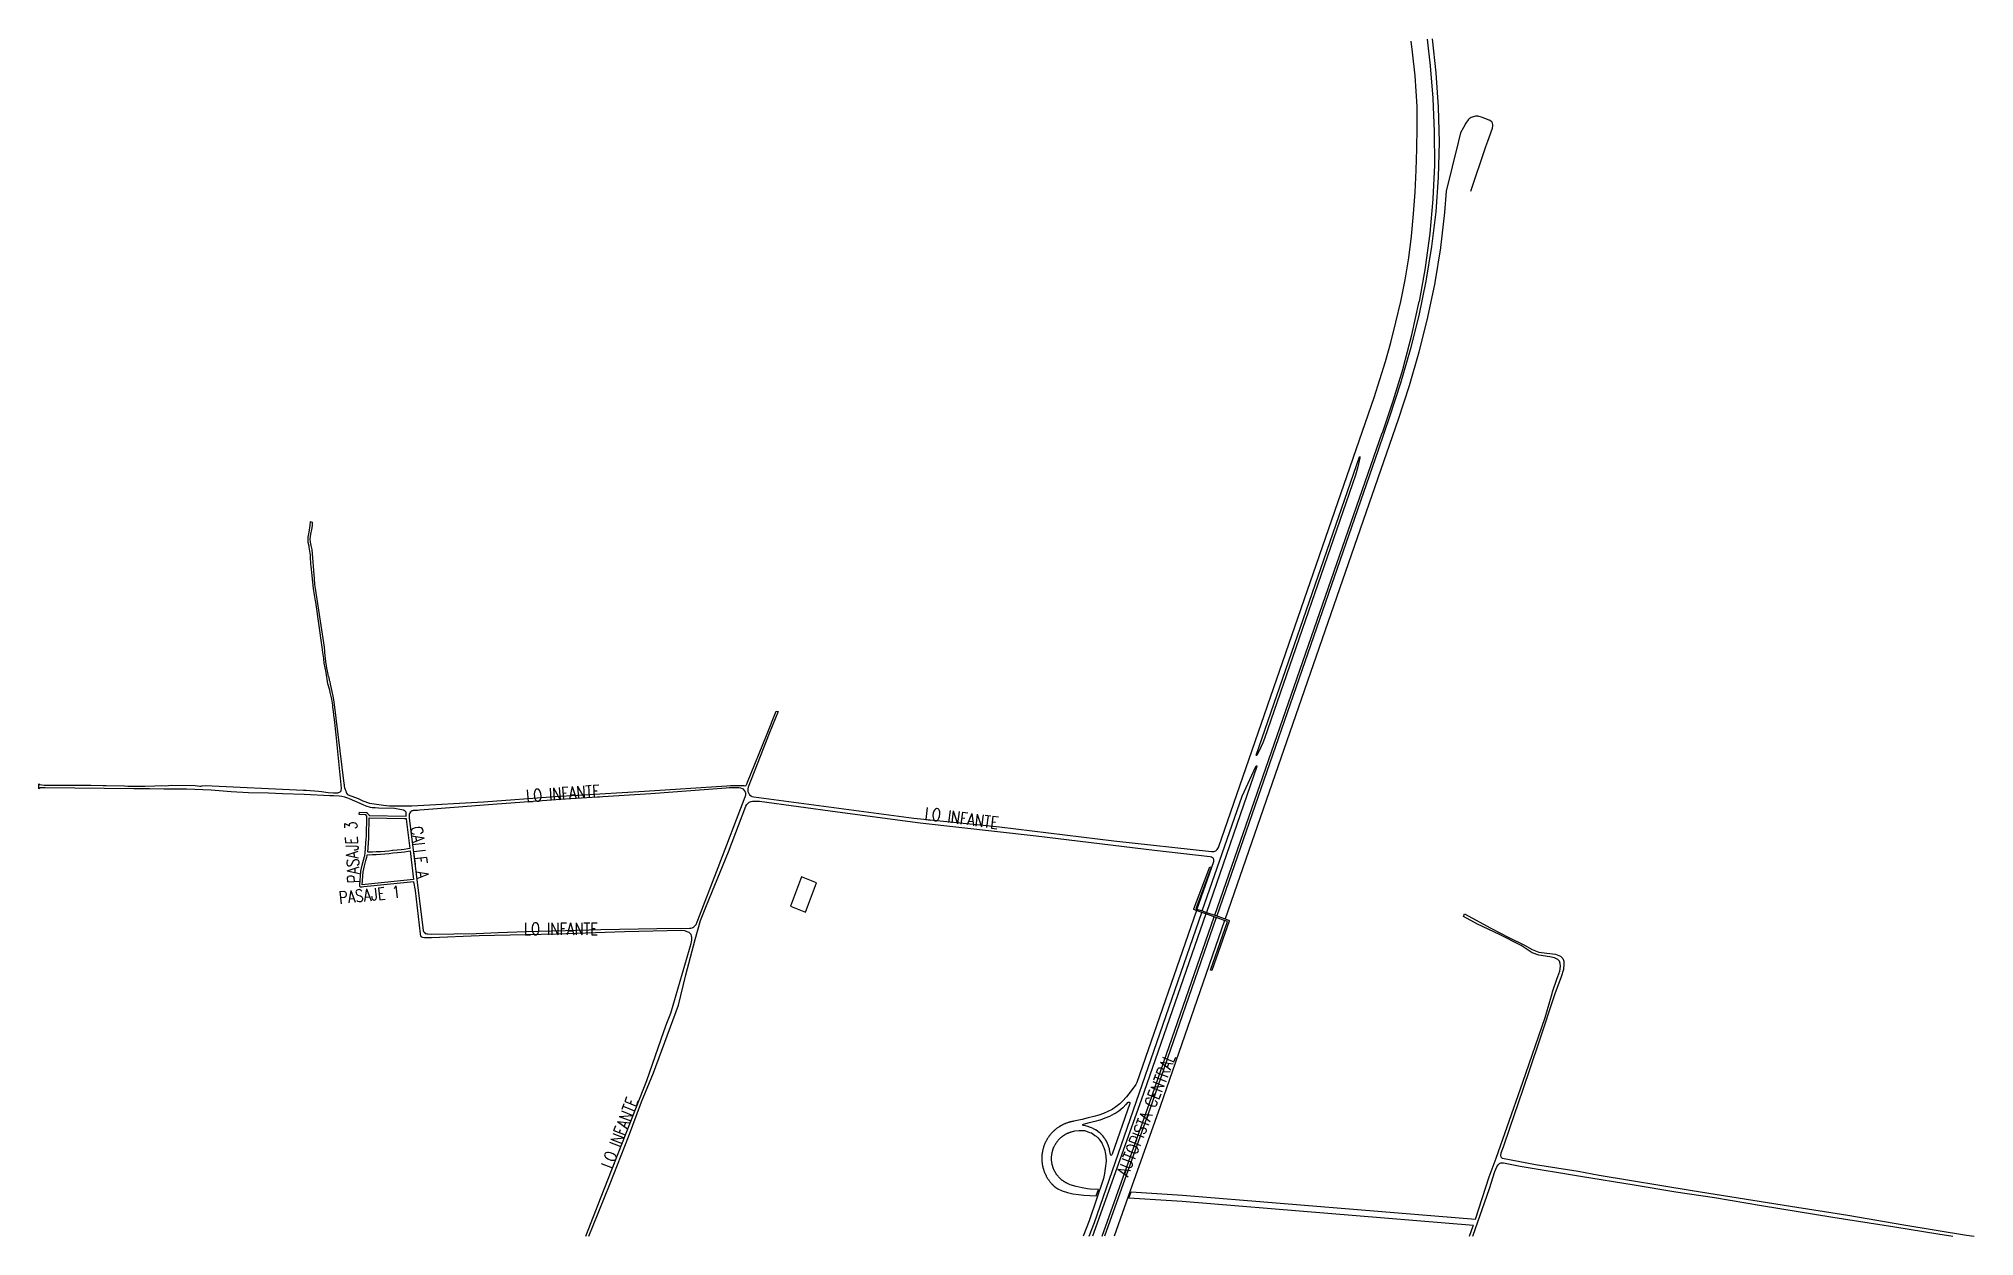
# Model space of a CAD drawing. Extents: x 0 to 349712, y 0 to 6275741.
# Drawn here: x 346459 to 348847, y 6273241 to 6274718 of the extents above; entities that cross this region are included whole.
import ezdxf

# ---------------------------------------------------------------- set-up
doc = ezdxf.new("R2010")
doc.units = 0
doc.header["$LTSCALE"] = 5
doc.layers.add('CALLES-URBANAS', color=6, linetype='Continuous')
doc.layers.add('NOMBRE-CALLE', color=2, linetype='Continuous')
doc.styles.add('ROMANS', font='romans.shx', dxfattribs={"height": 1})

msp = doc.modelspace()

# ---------------------------------------------------------------- texts
at = {"layer": 'NOMBRE-CALLE', "style": 'ROMANS', "width": 0.8}
for s, rotation, p in [('LO INFANTE', 4.0393, (347061, 6273776.2)), ('LO INFANTE', 352.4399, (347551.5, 6273755)), ('PASAJE 3', 92.9357, (346855.6, 6273676.7)), ('CALLE A', 277.0743, (346917.9, 6273745.3)), ('PASAJE 1', 5.8774, (346830.5, 6273650.6)), ('AUTOPISTA CENTRAL', 68.255, (347803, 6273313.6)), ('LO INFANTE', 69.0131, (347166.6, 6273323.1))]:
    msp.add_text(s, height=15, rotation=rotation, dxfattribs=at).set_placement(p)
msp.add_text('LO INFANTE', height=15, dxfattribs=at).set_placement((347057.9, 6273612.4))

# ---------------------------------------------------------------- linework, layer by layer
at = {"layer": 'CALLES-URBANAS'}
for points, elevation in [([(347332.9, 6273798.4), (347333.9, 6273800.7), (347357.2, 6273858.5), (347369.3, 6273888.5), (347371.7, 6273887.7), (347360.5, 6273860.7), (347334.4, 6273794.6), (347334.1, 6273792.7), (347334.1, 6273790.2), (347334.2, 6273789.2), (347334.2, 6273789.2), (347335.2, 6273786.7), (347336.4, 6273785.2), (347338.3, 6273783.7), (347339.2, 6273783.2), (347341.4, 6273782.7), (347434.1, 6273770.2), (347539.1, 6273756.2), (347644.5, 6273745.7), (347785.5, 6273728.2), (347906.2, 6273715.1), (347908.9, 6273715.2), (347911.3, 6273716.1), (347913.2, 6273717.7), (347914.6, 6273720.3), (348099.7, 6274254.8), (348106.6, 6274275.3), (348113.6, 6274297.2), (348120.6, 6274319.7), (348127.3, 6274343.1), (348133.7, 6274368), (348139.6, 6274393.5), (348145, 6274420.3), (348149.4, 6274447.2), (348152.8, 6274474.1), (348155.5, 6274501.5), (348157.5, 6274528.4), (348158.8, 6274555.4), (348159.6, 6274581.8), (348159.9, 6274608.2), (348159.8, 6274634.1), (348157.5, 6274671.8), (348154.2, 6274700.9), (348152.3, 6274714.4)], 25975), ([(347910.2, 6273636.6), (348116.8, 6274231.4), (348116.9, 6274231.5), (348130.1, 6274271), (348130.2, 6274271.1), (348142.4, 6274311.1), (348142.5, 6274311.3), (348153.3, 6274352.3), (348153.4, 6274352.5), (348162.5, 6274393.5), (348162.6, 6274393.7), (348170.1, 6274435.2), (348170.1, 6274435.5), (348175.8, 6274477.5), (348175.8, 6274477.7), (348179.6, 6274519.7), (348179.6, 6274520), (348181.5, 6274561.5), (348181.5, 6274561.7), (348181.4, 6274602.7), (348181.4, 6274603), (348179.6, 6274644), (348179.6, 6274644.2), (348176.3, 6274684.2), (348176.3, 6274684.3), (348172.6, 6274716.9)], 25985), ([(348178.5, 6274717.6), (348182.8, 6274675.7), (348185.7, 6274633), (348186.8, 6274590.2), (348185.7, 6274547), (348182.7, 6274504.2), (348177.7, 6274461.5), (348170.7, 6274418.7), (348161.9, 6274376.4), (348151.4, 6274334.1), (348139.4, 6274292.8), (348125.9, 6274251.4), (348111.8, 6274210), (347912.6, 6273635.7)], 25987), ([(348226.2, 6274529.8), (348244.6, 6274584.7), (348247.1, 6274591.2), (348252.7, 6274607.5), (348253.2, 6274610.1), (348253.1, 6274611.9), (348252.7, 6274613.5), (348251.9, 6274615), (348250.6, 6274616), (348248.6, 6274617.2), (348241.4, 6274620), (348241.2, 6274620), (348239.2, 6274620.9), (348237.7, 6274621.4), (348236.1, 6274621.8), (348234.9, 6274622), (348233.6, 6274622.1), (348232, 6274622), (348230.4, 6274621.8), (348229.2, 6274621.4), (348227.7, 6274620.9), (348226.5, 6274620.4), (348225.2, 6274619.6), (348224.1, 6274618.8), (348222.9, 6274617.7), (348220, 6274613.6), (348216.9, 6274608.3), (348213.4, 6274601.5), (348210.3, 6274589.6), (348195.5, 6274529.4), (348193.7, 6274503.3), (348193.6, 6274503.1), (348188.6, 6274460.1), (348188.6, 6274459.8), (348181.5, 6274416.8), (348181.5, 6274416.6), (348172.7, 6274374.1), (348172.6, 6274373.9), (348162, 6274331.4), (348162, 6274331.2), (348149.9, 6274289.7), (348149.8, 6274289.5), (348136.4, 6274248), (348136.4, 6274247.9), (348122.2, 6274206.4), (347923, 6273632.1)], 25991), ([(347961.3, 6273833.9), (348088.8, 6274201.9), (348089.1, 6274202.2), (348089.3, 6274202.2), (348089.3, 6274201.7), (348089.2, 6274200.7), (348086.8, 6274189.7), (348083.7, 6274179.5), (347971.6, 6273854.6), (347969.4, 6273849.1), (347967, 6273843.8), (347962, 6273833.6), (347961.6, 6273833.5), (347961.3, 6273833.9)], 25974), ([(347134.4, 6273240.7), (347153.3, 6273289.2), (347209.6, 6273432.7), (347230.5, 6273493.2), (347234.3, 6273503.7), (347239, 6273515.7), (347262, 6273594.7), (347263, 6273597.7), (347264.2, 6273601.7), (347265, 6273605.7), (347264.9, 6273609.2), (347264.7, 6273611.2), (347264.3, 6273612.7), (347263.5, 6273613.7), (347261.6, 6273615.2), (347259.4, 6273616.2), (347256.3, 6273617.2), (347252.3, 6273617.7), (347181.9, 6273616.2), (347098, 6273613.2), (347002.8, 6273611.2), (346943.9, 6273608.7), (346937.4, 6273608.7), (346935.1, 6273608.7), (346933.2, 6273609.2), (346932.1, 6273609.7), (346931.4, 6273610.2), (346930.9, 6273611.2), (346930.4, 6273612.7), (346930.2, 6273613.7), (346924, 6273667.2), (346922.3, 6273677.9), (346860.3, 6273671.5), (346858.3, 6273671.3), (346858.1, 6273671.3), (346856.8, 6273671.3), (346856.6, 6273671.3), (346856.3, 6273671.4), (346856.1, 6273671.5), (346855.9, 6273671.7), (346855.7, 6273671.9), (346855.5, 6273672.1), (346855.4, 6273672.3), (346855.4, 6273672.6), (346855.3, 6273672.9), (346855.3, 6273673.1), (346855.3, 6273673.1), (346855.4, 6273674.1), (346856.7, 6273690.7), (346856.7, 6273690.9), (346858.3, 6273698.2), (346858.3, 6273698.3), (346860.1, 6273704.7), (346861.3, 6273709.1), (346861.5, 6273710.1), (346861.8, 6273711.1), (346862.1, 6273712.9), (346862.1, 6273713.1), (346862.2, 6273713.2), (346863.5, 6273731.4), (346863.6, 6273733.8), (346864.1, 6273758.7), (346862.8, 6273760.3), (346854.8, 6273760.9), (346855, 6273763.9), (346863.7, 6273763.2), (346863.8, 6273763.2), (346864.1, 6273763.2), (346864.3, 6273763), (346864.5, 6273762.9), (346864.7, 6273762.7), (346866.6, 6273760.4), (346866.8, 6273760.2), (346866.9, 6273759.9), (346867.1, 6273759.8), (346912.7, 6273758.9), (346912.7, 6273763.7), (346912.4, 6273764.2), (346911.9, 6273764.7), (346911.6, 6273765), (346911.2, 6273765.4), (346910.7, 6273765.7), (346910.4, 6273765.9), (346910.1, 6273766), (346909.3, 6273766.2), (346900.5, 6273767.7), (346898.3, 6273768.2), (346878.5, 6273768.7), (346874.6, 6273769.2), (346872.9, 6273769.2), (346870.6, 6273769.3), (346868.7, 6273769.7), (346863.5, 6273771.2), (346859.6, 6273772.8), (346842.8, 6273780.2), (346840.8, 6273781.1), (346837.1, 6273782.2), (346833.2, 6273783.1), (346830.2, 6273783.4), (346830, 6273783.5), (346823, 6273783.9), (346818.7, 6273784), (346787, 6273785.4), (346760.2, 6273786.5), (346743, 6273787), (346718.1, 6273787.6), (346696.9, 6273788.8), (346672.1, 6273790.7), (346641.8, 6273792), (346613.9, 6273792), (346595.9, 6273792.5), (346576.9, 6273792.7), (346467.2, 6273793.7), (346461.3, 6273793.7), (346459.4, 6273792.7), (346459.4, 6273798.5), (346460.3, 6273797.7), (346466.1, 6273797.2), (346523.5, 6273797.2), (346538.7, 6273796.7), (346542.7, 6273796.7), (346565, 6273796.2), (346569.5, 6273795.7), (346577.2, 6273795.7), (346585.4, 6273795.7), (346590.4, 6273795.7), (346602.5, 6273796.2), (346610.7, 6273796.7), (346615.4, 6273796.2), (346623.4, 6273797.2), (346652.3, 6273796.7), (346655.4, 6273796.2), (346658.2, 6273795.7), (346659.6, 6273795.7), (346661, 6273796.2), (346664.6, 6273796.7), (346786.1, 6273790.7), (346789.4, 6273790.7), (346804.6, 6273789.7), (346808.1, 6273789.2), (346816.3, 6273788.2), (346822.9, 6273787.7), (346828.4, 6273787.7), (346831.1, 6273788.7), (346832.5, 6273790.2), (346832.8, 6273793.2), (346826.5, 6273859.2), (346824.4, 6273878.2), (346823.6, 6273883.2), (346823.6, 6273884.2), (346823.1, 6273887.7), (346822.3, 6273893.7), (346822, 6273895.7), (346820.8, 6273903.2), (346819.1, 6273911.2), (346818.4, 6273914.2), (346816.2, 6273922.2), (346813.8, 6273936.2), (346811.4, 6273947.7), (346811, 6273952.7), (346811, 6273953.2), (346810.4, 6273958.2), (346809.9, 6273960.7), (346809, 6273967.2), (346801.1, 6274022.7), (346800.9, 6274024.2), (346798.2, 6274039.2), (346798.2, 6274039.7), (346795.5, 6274067.2), (346795.2, 6274069.7), (346795.2, 6274071.7), (346794.8, 6274076.7), (346794.6, 6274080.7), (346793.9, 6274085.7), (346793, 6274090.7), (346792.8, 6274091.7), (346791.9, 6274096.2), (346791.6, 6274097.2), (346791.6, 6274102.7), (346792.9, 6274109.2), (346794.2, 6274117.2), (346794.5, 6274122.2), (346796.8, 6274121.2), (346796.7, 6274116.7), (346796, 6274112.2), (346794.7, 6274106.7), (346793.9, 6274100.7), (346794.3, 6274096.7), (346795, 6274092.7), (346796.2, 6274087.7), (346799, 6274051.7), (346799.7, 6274044.7), (346800.6, 6274039.7), (346811.4, 6273967.2), (346812.4, 6273956.2), (346812.6, 6273953.7), (346813.1, 6273949.2), (346813.6, 6273947.2), (346814.5, 6273941.2), (346815.1, 6273937.7), (346815.5, 6273936.2), (346816, 6273933.7), (346816.1, 6273932.7), (346817.1, 6273930.2), (346817.6, 6273926.7), (346818.3, 6273924.7), (346819.1, 6273921.7), (346820.3, 6273916.2), (346822.1, 6273906.7), (346823.4, 6273899.7), (346835.6, 6273799.2), (346836, 6273797.7), (346836.2, 6273795.7), (346836.7, 6273793.7), (346837.5, 6273791.7), (346838.2, 6273790.2), (346838.7, 6273788.2), (346839.1, 6273787.2), (346840.4, 6273785.7), (346841.2, 6273785.2), (346853.3, 6273780.7), (346859.3, 6273777.7), (346867.4, 6273774.7), (346873.3, 6273774.2), (346884.6, 6273772.2), (346892.3, 6273771.7), (346919.7, 6273771.7), (347008, 6273776.7), (347096.6, 6273783.2), (347206.7, 6273789.7), (347308.2, 6273796.2), (347312.6, 6273796.7), (347316.6, 6273796.7), (347321.2, 6273796.7), (347325.9, 6273796.7), (347327.8, 6273796.7), (347329.8, 6273796.7), (347331.2, 6273796.2), (347331.6, 6273796.5), (347332.4, 6273797.4), (347332.9, 6273798.4)], 25890), ([(347894.8, 6273641.9), (347943.8, 6273783.3), (347961, 6273820.1), (347961.4, 6273820.7), (347962, 6273820.8), (347962.2, 6273820.5), (347962.2, 6273819.9), (347899.8, 6273640.2)], 25981), ([(346943.8, 6273613.2), (346999.1, 6273614.2), (347026, 6273615.2), (347060.7, 6273616.7), (347109.1, 6273617.7), (347152.7, 6273619.2), (347221.7, 6273620.2), (347262.2, 6273620.7), (347263.9, 6273620.7), (347265.4, 6273621.2), (347266.5, 6273621.7), (347267.5, 6273622.2), (347268.8, 6273623.7), (347270.3, 6273625.2), (347271.8, 6273628.7), (347272.4, 6273630.7), (347297.6, 6273695.7), (347330.9, 6273782.7), (347331.3, 6273783.7), (347331.6, 6273784.7), (347331.6, 6273785.7), (347331.5, 6273787.2), (347331.5, 6273787.7), (347331.2, 6273788.2), (347330.4, 6273789.9), (347329.7, 6273791), (347328.8, 6273792.1), (347327.4, 6273792.7), (347325.6, 6273793.2), (347322.9, 6273793.7), (347320.6, 6273793.7), (347318, 6273793.7), (347314.5, 6273793.7), (347311.3, 6273793.7), (347307.5, 6273793.2), (347214.5, 6273786.2), (347102.6, 6273779.2), (347019.5, 6273773.2), (346929.5, 6273766.2), (346926.8, 6273766), (346924.8, 6273765.8), (346921.8, 6273765.7), (346921.4, 6273765.7), (346920.9, 6273765.6), (346920.5, 6273765.6), (346920.2, 6273765.5), (346919.8, 6273765.4), (346919.2, 6273765.1), (346918.8, 6273764.8), (346918.5, 6273764.5), (346918.2, 6273764.2), (346916.8, 6273762.2), (346916.4, 6273760.7), (346916.4, 6273758.7), (346916.5, 6273756.7), (346933.8, 6273617.7), (346934.2, 6273616.7), (346934.8, 6273615.7), (346935.2, 6273615.2), (346936.1, 6273614.2), (346936.9, 6273614.2), (346938.2, 6273613.7), (346939.3, 6273613.7), (346943.8, 6273613.2)], 25887), ([(347138, 6273240.7), (347143.2, 6273254.2), (347164.2, 6273305.7), (347187.1, 6273363.2), (347203.1, 6273406.7), (347217.6, 6273442.2), (347248.7, 6273525.7), (347257.7, 6273563.2), (347269, 6273606.7), (347275.7, 6273630.2), (347283.2, 6273648.7), (347310.1, 6273714.7), (347331.5, 6273771.2), (347332.9, 6273773.2)], 25891), ([(347332.9, 6273773.2), (347333.8, 6273774.2), (347334.9, 6273775.2), (347335.9, 6273776.2), (347337.2, 6273776.7), (347338.3, 6273777), (347339.9, 6273777.2), (347342.5, 6273777.2), (347345.9, 6273777.2), (347348.5, 6273777.2), (347444.9, 6273764.2), (347546.6, 6273750.7), (347689.7, 6273734.7), (347836, 6273716.7), (347904.5, 6273709), (347906.2, 6273708.6), (347907.4, 6273707.8), (347908.2, 6273706.9), (347908.8, 6273705.3), (347908.7, 6273703.9), (347908.4, 6273702.7), (347888.2, 6273644.2)], 25977), ([(346910.5, 6273756), (346912.5, 6273755.9), (346912.6, 6273755.3), (346917.1, 6273719), (346914.6, 6273718.6), (346910.1, 6273717.9), (346906.3, 6273717.4), (346901.5, 6273716.9), (346896.1, 6273716.4), (346896, 6273716.4), (346891.2, 6273715.8), (346886.2, 6273715.4), (346880.8, 6273715), (346875.6, 6273714.7), (346871.1, 6273714.5), (346867.5, 6273714.3), (346865.3, 6273714.4), (346866.5, 6273731.2), (346866.5, 6273731.3), (346866.6, 6273733.7), (346867.1, 6273756.8), (346910.5, 6273756)], 25885), ([(346858.4, 6273674.3), (346859.7, 6273690.3), (346861.2, 6273697.5), (346863, 6273704), (346864.2, 6273708.4), (346864.5, 6273709.7), (346864.7, 6273710.4), (346864.7, 6273710.5), (346864.9, 6273711.4), (346867.5, 6273711.3), (346867.6, 6273711.3), (346871.3, 6273711.5), (346875.7, 6273711.7), (346880.9, 6273712), (346886.4, 6273712.4), (346891.5, 6273712.8), (346891.5, 6273712.8), (346896.3, 6273713.4), (346901.8, 6273713.9), (346901.8, 6273713.9), (346906.6, 6273714.5), (346910.5, 6273714.9), (346915.1, 6273715.6), (346917.5, 6273716), (346921.9, 6273680.9), (346862.1, 6273674.7), (346858.4, 6273674.3)], 25886), ([(347887.5, 6273642.3), (347885.1, 6273643.1), (347884.9, 6273643.2), (347884.8, 6273643.3), (347884.7, 6273643.4), (347884.6, 6273643.6), (347884.5, 6273643.7), (347884.5, 6273643.9), (347884.4, 6273644.1), (347884.5, 6273644.2), (347884.5, 6273644.4), (347904, 6273696.4), (347905.9, 6273695.7), (347886.7, 6273644.7), (347888.2, 6273644.2)], 25978), ([(347405.1, 6273640.4), (347418.7, 6273676.6), (347400.5, 6273683.8), (347386.7, 6273647.7), (347405.1, 6273640.4)], 25980), ([(347887.5, 6273642.3), (347814.1, 6273430.3), (347812.8, 6273427.9), (347807.2, 6273420.1), (347801.2, 6273412.8), (347796.3, 6273407.4), (347793, 6273404.1), (347788.3, 6273400.3), (347783.7, 6273397.2), (347778.3, 6273394.4), (347772.9, 6273392.2), (347767.1, 6273390.1), (347760.9, 6273388.4), (347754.1, 6273386.8), (347754.1, 6273386.8), (347746.7, 6273384.9), (347746.6, 6273384.8), (347736.3, 6273382.5), (347735.6, 6273382.4), (347735.5, 6273382.4), (347734.8, 6273382.2), (347734.7, 6273382.2), (347734, 6273382.1), (347733.9, 6273382.1), (347733.2, 6273381.9), (347733.1, 6273381.9), (347732.4, 6273381.7), (347732.3, 6273381.7), (347731.6, 6273381.6), (347731.5, 6273381.5), (347730.8, 6273381.3), (347730.7, 6273381.3), (347730.1, 6273381.1), (347730, 6273381.1), (347729.3, 6273380.9), (347729.2, 6273380.9), (347728.5, 6273380.7), (347728.4, 6273380.6), (347727.8, 6273380.4), (347727.7, 6273380.4), (347727, 6273380.1), (347726.9, 6273380.1), (347726.2, 6273379.8), (347726.2, 6273379.8), (347725.5, 6273379.5), (347725.4, 6273379.5), (347724.8, 6273379.2), (347724.7, 6273379.2), (347724, 6273378.9), (347723.9, 6273378.9), (347723.3, 6273378.6), (347723.2, 6273378.5), (347722.6, 6273378.2), (347722.5, 6273378.2), (347721.8, 6273377.9), (347721.7, 6273377.8), (347721.1, 6273377.5), (347721, 6273377.4), (347720.4, 6273377.1), (347720.3, 6273377), (347719.7, 6273376.7), (347719.6, 6273376.6), (347719, 6273376.3), (347718.9, 6273376.2), (347718.3, 6273375.9), (347718.3, 6273375.8), (347717.7, 6273375.4), (347717.6, 6273375.4), (347717, 6273375), (347716.9, 6273374.9), (347716.3, 6273374.5), (347716.2, 6273374.4), (347715.7, 6273374), (347715.6, 6273374), (347715, 6273373.6), (347714.9, 6273373.5), (347714.4, 6273373.1), (347714.3, 6273373), (347713.8, 6273372.6), (347713.7, 6273372.5), (347713.1, 6273372), (347713.1, 6273372), (347712.5, 6273371.5), (347712.5, 6273371.4), (347711.9, 6273371), (347711.9, 6273370.9), (347711.3, 6273370.4), (347711.3, 6273370.4), (347710.8, 6273369.9), (347710.7, 6273369.8), (347710.2, 6273369.3), (347710.1, 6273369.2), (347709.6, 6273368.7), (347709.5, 6273368.7), (347709.1, 6273368.1), (347709, 6273368.1), (347708.5, 6273367.5), (347708.5, 6273367.5), (347708, 6273366.9), (347707.9, 6273366.9), (347707.5, 6273366.3), (347707.4, 6273366.2), (347707, 6273365.7), (347706.9, 6273365.6), (347706.5, 6273365.1), (347706.4, 6273365), (347706, 6273364.4), (347705.9, 6273364.3), (347705.5, 6273363.8), (347705.4, 6273363.7), (347705, 6273363.1), (347705, 6273363), (347704.6, 6273362.4), (347704.5, 6273362.4), (347704.1, 6273361.8), (347704.1, 6273361.7), (347703.7, 6273361.1), (347703.6, 6273361), (347703.3, 6273360.4), (347703.2, 6273360.3), (347702.9, 6273359.7), (347702.8, 6273359.6), (347702.5, 6273359), (347702.4, 6273358.9), (347702.1, 6273358.3), (347702.1, 6273358.2), (347701.7, 6273357.6), (347701.7, 6273357.5), (347701.4, 6273356.9), (347701.3, 6273356.8), (347701, 6273356.1), (347701, 6273356), (347700.7, 6273355.4), (347700.7, 6273355.3), (347700.4, 6273354.6), (347700.3, 6273354.6), (347700.1, 6273353.9), (347700, 6273353.8), (347699.8, 6273353.2), (347699.7, 6273353.1), (347699.5, 6273352.4), (347699.5, 6273352.3), (347699.2, 6273351.6), (347699.2, 6273351.5), (347699, 6273350.9), (347699, 6273350.8), (347698.8, 6273350.1), (347698.7, 6273350), (347698.5, 6273349.3), (347698.5, 6273349.2), (347698.3, 6273348.5), (347698.3, 6273348.4), (347698.1, 6273347.8), (347698.1, 6273347.7), (347697.9, 6273347), (347697.9, 6273346.9), (347697.8, 6273346.2), (347697.7, 6273346.1), (347697.6, 6273345.4), (347697.6, 6273345.3), (347697.5, 6273344.6), (347697.4, 6273344.5), (347697.3, 6273343.8), (347697.3, 6273343.7), (347697.2, 6273343), (347697.2, 6273342.9), (347697.1, 6273342.2), (347697.1, 6273342.1), (347697, 6273341.4), (347697, 6273341.3), (347696.9, 6273340.6), (347696.9, 6273340.5), (347696.9, 6273339.8), (347696.9, 6273339.7), (347696.8, 6273339), (347696.8, 6273338.9), (347696.8, 6273338.2), (347696.8, 6273338.1), (347696.8, 6273337.4), (347696.8, 6273337.3), (347696.8, 6273336.6), (347696.8, 6273336.5), (347696.8, 6273335.8), (347696.8, 6273335.7), (347696.8, 6273335), (347696.8, 6273334.9), (347696.9, 6273334.2), (347696.9, 6273334.1), (347696.9, 6273333.4), (347696.9, 6273333.3), (347697, 6273332.6), (347697, 6273332.5), (347697.1, 6273331.8), (347697.1, 6273331.6), (347697.2, 6273331), (347697.2, 6273330.8), (347697.3, 6273330.2), (347697.3, 6273330.1), (347697.4, 6273329.4), (347697.4, 6273329.3), (347697.5, 6273328.6), (347697.5, 6273328.5), (347697.7, 6273327.8), (347697.7, 6273327.7), (347697.8, 6273327), (347697.9, 6273326.9), (347698, 6273326.2), (347698, 6273326.1), (347698.2, 6273325.4), (347698.2, 6273325.3), (347698.4, 6273324.6), (347698.4, 6273324.5), (347698.6, 6273323.9), (347698.7, 6273323.8), (347698.9, 6273323.1), (347698.9, 6273323), (347699.1, 6273322.3), (347699.1, 6273322.2), (347699.4, 6273321.6), (347699.4, 6273321.5), (347699.6, 6273320.8), (347699.7, 6273320.7), (347699.9, 6273320), (347700, 6273319.9), (347700.2, 6273319.3), (347700.3, 6273319.2), (347700.5, 6273318.5), (347700.6, 6273318.5), (347700.9, 6273317.8), (347700.9, 6273317.7), (347701.2, 6273317.1), (347701.2, 6273317), (347701.5, 6273316.4), (347701.6, 6273316.3), (347701.9, 6273315.6), (347702, 6273315.5), (347702.3, 6273314.9), (347702.3, 6273314.8), (347702.7, 6273314.2), (347702.7, 6273314.1), (347703.1, 6273313.5), (347703.1, 6273313.4), (347703.5, 6273312.8), (347703.5, 6273312.7), (347703.9, 6273312.1), (347704, 6273312), (347704.3, 6273311.5), (347704.4, 6273311.4), (347704.8, 6273310.8), (347704.9, 6273310.7), (347705.3, 6273310.1), (347705.3, 6273310), (347705.7, 6273309.5), (347705.8, 6273309.4), (347706.2, 6273308.8), (347706.3, 6273308.7), (347706.7, 6273308.2), (347706.8, 6273308.1), (347707.2, 6273307.6), (347707.3, 6273307.5), (347707.7, 6273306.9), (347707.8, 6273306.9), (347708.2, 6273306.3), (347708.3, 6273306.2), (347708.8, 6273305.7), (347708.9, 6273305.6), (347709.3, 6273305.1), (347709.4, 6273305.1), (347709.9, 6273304.5), (347710, 6273304.5), (347710.5, 6273304), (347710.5, 6273303.9), (347711, 6273303.4), (347711.1, 6273303.3), (347711.6, 6273302.9), (347711.7, 6273302.8), (347712.2, 6273302.3), (347712.3, 6273302.2), (347712.8, 6273301.8), (347712.9, 6273301.7), (347713.4, 6273301.3), (347713.5, 6273301.2), (347714.1, 6273300.8), (347716.5, 6273299.1), (347722, 6273296.7), (347728.3, 6273294.5), (347735, 6273293.1), (347742, 6273292.1), (347748.6, 6273291.5), (347756, 6273291), (347764, 6273290.5), (347766.6, 6273298.3), (347756.5, 6273299), (347753.3, 6273299.3), (347746.4, 6273300.3), (347739.1, 6273301.9), (347731.8, 6273304.3), (347727.6, 6273306.2), (347727.1, 6273306.5), (347726.6, 6273306.8), (347726, 6273307.1), (347725.5, 6273307.4), (347725, 6273307.7), (347724.5, 6273308), (347724, 6273308.3), (347723.5, 6273308.7), (347723, 6273309), (347722.6, 6273309.4), (347722.1, 6273309.7), (347721.6, 6273310.1), (347721.1, 6273310.5), (347720.7, 6273310.8), (347720.2, 6273311.2), (347719.8, 6273311.6), (347719.4, 6273312.1), (347718.9, 6273312.5), (347718.5, 6273312.9), (347718.1, 6273313.3), (347717.7, 6273313.8), (347717.3, 6273314.2), (347716.9, 6273314.7), (347716.5, 6273315.1), (347716.2, 6273315.6), (347715.8, 6273316.1), (347715.4, 6273316.5), (347715.1, 6273317), (347714.7, 6273317.5), (347714.4, 6273318), (347714.1, 6273318.5), (347713.8, 6273319), (347713.5, 6273319.5), (347713.2, 6273320), (347712.9, 6273320.6), (347712.6, 6273321.1), (347712.3, 6273321.6), (347712.1, 6273322.2), (347711.8, 6273322.7), (347711.6, 6273323.2), (347711.3, 6273323.8), (347711.1, 6273324.4), (347710.9, 6273324.9), (347710.7, 6273325.5), (347710.5, 6273326), (347710.3, 6273326.6), (347710.2, 6273327.2), (347710, 6273327.7), (347709.8, 6273328.3), (347709.7, 6273328.9), (347709.6, 6273329.5), (347709.5, 6273330.1), (347709.3, 6273330.7), (347709.2, 6273331.2), (347709.1, 6273331.8), (347709.1, 6273332.4), (347709, 6273333), (347708.9, 6273333.6), (347708.9, 6273334.2), (347708.8, 6273334.8), (347708.8, 6273335.4), (347708.8, 6273336), (347708.8, 6273336.6), (347708.8, 6273337.2), (347708.8, 6273337.8), (347708.8, 6273338.4), (347708.9, 6273339), (347708.9, 6273339.6), (347709, 6273340.2), (347709, 6273340.8), (347709.1, 6273341.4), (347709.2, 6273341.9), (347709.3, 6273342.5), (347709.4, 6273343.1), (347709.5, 6273343.7), (347709.6, 6273344.3), (347709.8, 6273344.9), (347709.9, 6273345.5), (347710.1, 6273346), (347710.2, 6273346.6), (347710.4, 6273347.2), (347710.6, 6273347.7), (347710.8, 6273348.3), (347711, 6273348.9), (347711.2, 6273349.4), (347711.4, 6273350), (347711.7, 6273350.5), (347711.9, 6273351.1), (347712.2, 6273351.6), (347712.4, 6273352.1), (347712.7, 6273352.7), (347713, 6273353.2), (347713.3, 6273353.7), (347713.6, 6273354.2), (347713.9, 6273354.7), (347714.2, 6273355.2), (347714.5, 6273355.7), (347714.9, 6273356.2), (347715.2, 6273356.7), (347715.6, 6273357.2), (347715.9, 6273357.7), (347716.3, 6273358.2), (347716.7, 6273358.6), (347717.1, 6273359.1), (347717.4, 6273359.5), (347717.9, 6273360), (347718.3, 6273360.4), (347718.7, 6273360.8), (347719.1, 6273361.2), (347719.5, 6273361.7), (347720, 6273362.1), (347720.4, 6273362.5), (347720.9, 6273362.9), (347721.3, 6273363.2), (347721.8, 6273363.6), (347722.3, 6273364), (347722.7, 6273364.3), (347723.2, 6273364.7), (347723.7, 6273365), (347724.2, 6273365.4), (347724.7, 6273365.7), (347725.2, 6273366), (347725.7, 6273366.3), (347726.2, 6273366.6), (347726.8, 6273366.9), (347727.3, 6273367.2), (347727.8, 6273367.4), (347728.4, 6273367.7), (347728.9, 6273367.9), (347729.5, 6273368.2), (347730, 6273368.4), (347730.6, 6273368.6), (347731.1, 6273368.8), (347731.7, 6273369.1), (347732.2, 6273369.2), (347732.8, 6273369.4), (347733.4, 6273369.6), (347737.7, 6273370.7), (347742.7, 6273371.3), (347746.7, 6273371.3), (347749.3, 6273371.1), (347751.9, 6273370.3), (347753.7, 6273369.6), (347756.1, 6273368.8), (347757.9, 6273368.1), (347759.9, 6273366.9), (347762.3, 6273365.1), (347762.9, 6273364.7), (347763.9, 6273364), (347764.8, 6273363.2), (347765.3, 6273362.9), (347766.2, 6273362), (347766.5, 6273361.7), (347767.3, 6273360.8), (347768.3, 6273359.4), (347769.4, 6273358), (347770.7, 6273355.9), (347772.2, 6273352.7), (347773.4, 6273350), (347774.5, 6273346.7), (347775, 6273344.2), (347775.6, 6273339.5), (347776, 6273333.5), (347775.1, 6273324.1), (347774.3, 6273318.3), (347773.1, 6273311.8), (347755.1, 6273259.9), (347747.9, 6273240.7)], 26003), ([(347755.3, 6273240.7), (347761.7, 6273257.5), (347761.7, 6273257.6), (347894.1, 6273640)], 26004), ([(347899.1, 6273638.3), (347819.3, 6273408.5), (347759.5, 6273240.7)], 26005), ([(347771.2, 6273240.7), (347829.7, 6273404.9), (347909.5, 6273634.7)], 26006), ([(347911.9, 6273633.8), (347832.4, 6273404.5), (347774.2, 6273240.7)], 26007), ([(347922.3, 6273630.2), (347842.7, 6273400.9), (347805.7, 6273296.6), (347785.9, 6273240.7)], 26008), ([(348224.5, 6273240.7), (348229.1, 6273253.7), (348229.2, 6273254.1), (347869.9, 6273283.6), (347804.1, 6273287.9), (347806.9, 6273295.7), (347870.5, 6273291.6), (347870.5, 6273291.6), (348231.7, 6273261.9), (348248.8, 6273314.2), (348257.1, 6273337.2), (348270.9, 6273375.7), (348290.2, 6273430.7), (348317.8, 6273510.7), (348326.3, 6273540.2), (348326.9, 6273542), (348332, 6273557.7), (348335.9, 6273567.7), (348336.8, 6273573.7), (348336.4, 6273577.2), (348335.4, 6273580.2), (348333.4, 6273582.2), (348329.3, 6273584.2), (348323.3, 6273585.2), (348309.8, 6273587.2), (348301.7, 6273590.2), (348288.1, 6273599.2), (348261.4, 6273612.7), (348234.3, 6273625.7), (348217.1, 6273635.2), (348218.1, 6273638.2), (348250.7, 6273620.7), (348273, 6273609.2), (348292.3, 6273599.7), (348301.9, 6273594.2), (348310, 6273591.2), (348319.8, 6273589.7), (348330.5, 6273588.7), (348336.6, 6273586.2), (348339.7, 6273583.2), (348340.7, 6273580.2), (348340.7, 6273576.7), (348340.4, 6273569.7), (348337.3, 6273560.7), (348329.7, 6273539.7), (348310.1, 6273480.2), (348289.8, 6273420.7), (348274, 6273374.7), (348266, 6273350.7), (348263.2, 6273343.2), (348262.5, 6273340.2), (348263.1, 6273338.7), (348264.5, 6273337.2), (348265.3, 6273337.2), (348305.8, 6273329.2), (348358.3, 6273321.2), (348384.2, 6273316.2), (348498.9, 6273297.2), (348620.3, 6273277.7), (348691.1, 6273266.7), (348760.1, 6273254.7), (348837.7, 6273242.2), (348847.1, 6273240.7)], 26010), ([(347894.1, 6273640), (347887.5, 6273642.3)], 25983), ([(347888.2, 6273644.2), (347894.8, 6273641.9)], 25979), ([(347899.1, 6273638.3), (347894.1, 6273640)], 25984), ([(347894.8, 6273641.9), (347899.8, 6273640.2)], 25982), ([(347909.5, 6273634.7), (347899.1, 6273638.3)], 25989), ([(347899.8, 6273640.2), (347910.2, 6273636.6)], 25986), ([(347923, 6273632.1), (347927.3, 6273630.6), (347927.5, 6273630.5), (347927.7, 6273630.4), (347927.8, 6273630.3), (347927.9, 6273630.2), (347927.9, 6273630), (347928, 6273629.8), (347928, 6273629.7), (347928, 6273629.5), (347928, 6273629.3), (347906.6, 6273568.3), (347904.7, 6273569), (347925.7, 6273629.1), (347922.3, 6273630.2)], 25995), ([(347911.9, 6273633.8), (347909.5, 6273634.7)], 25990), ([(347910.2, 6273636.6), (347912.6, 6273635.7)], 25988), ([(347922.3, 6273630.2), (347911.9, 6273633.8)], 25993), ([(347912.6, 6273635.7), (347923, 6273632.1)], 25992), ([(347783.5, 6273342), (347783.2, 6273341), (347782.5, 6273340.5), (347781.8, 6273340.8), (347781.5, 6273341.7), (347780.9, 6273345.1), (347780.9, 6273345.4), (347780.3, 6273348.1), (347780.2, 6273348.4), (347779.1, 6273351.9), (347779, 6273352.2), (347777.7, 6273355.1), (347777.7, 6273355.3), (347776, 6273358.7), (347775.8, 6273358.9), (347774.4, 6273361.2), (347774.3, 6273361.3), (347773.2, 6273362.9), (347773.2, 6273363), (347772, 6273364.5), (347771.9, 6273364.7), (347770.9, 6273365.8), (347770.8, 6273366), (347770.3, 6273366.4), (347770.2, 6273366.5), (347769.2, 6273367.4), (347769.2, 6273367.4), (347768.7, 6273367.8), (347768.6, 6273367.9), (347767.6, 6273368.7), (347767.5, 6273368.8), (347766.4, 6273369.6), (347766.4, 6273369.6), (347765.8, 6273370), (347763.3, 6273371.8), (347763.1, 6273372), (347760.7, 6273373.4), (347760.3, 6273373.6), (347758.2, 6273374.4), (347758.2, 6273374.4), (347755.8, 6273375.3), (347753.8, 6273376), (347753.6, 6273376.1), (347750.9, 6273376.9), (347750.7, 6273376.9), (347748, 6273377.5), (347747.6, 6273377.8), (347747.4, 6273378.2), (347747.5, 6273378.7), (347748.2, 6273379.1), (347755.5, 6273380.9), (347762.4, 6273382.5), (347762.5, 6273382.6), (347768.9, 6273384.4), (347769.1, 6273384.5), (347775, 6273386.6), (347775.1, 6273386.6), (347780.7, 6273388.9), (347780.9, 6273389), (347786.6, 6273392), (347786.9, 6273392.2), (347791.8, 6273395.4), (347792, 6273395.6), (347796.8, 6273399.5), (347797.1, 6273399.7), (347800.6, 6273403.1), (347800.7, 6273403.3), (347803.4, 6273406.1), (347804.2, 6273406.2), (347805, 6273406.1), (347805.4, 6273405.5), (347805.2, 6273404.6), (347783.5, 6273342)], 25999), ([(348228.6, 6273240.7), (348248.9, 6273299.7), (348255.7, 6273320.7), (348258.2, 6273326.2), (348259.6, 6273328.7), (348260.6, 6273329.7), (348261.9, 6273330.7), (348262.9, 6273331.2), (348264.3, 6273331.2), (348266.2, 6273331.2), (348287, 6273327.2), (348361.3, 6273314.7), (348427.6, 6273304.2), (348478.9, 6273295.7), (348526.5, 6273288.7), (348584.7, 6273278.7), (348672.8, 6273264.2), (348749.2, 6273252.2), (348802, 6273243.7), (348820.6, 6273240.7)], 26009)]:
    msp.add_lwpolyline(points, dxfattribs=dict(at, elevation=elevation))

msp.set_redraw_order([(e.dxf.handle, doc.entitydb.next_handle()) for e in msp.query("TEXT MTEXT ATTDEF DIMENSION ARC_DIMENSION")])  # texts and dimensions are drawn at this point

doc.saveas('drawing.dxf')
